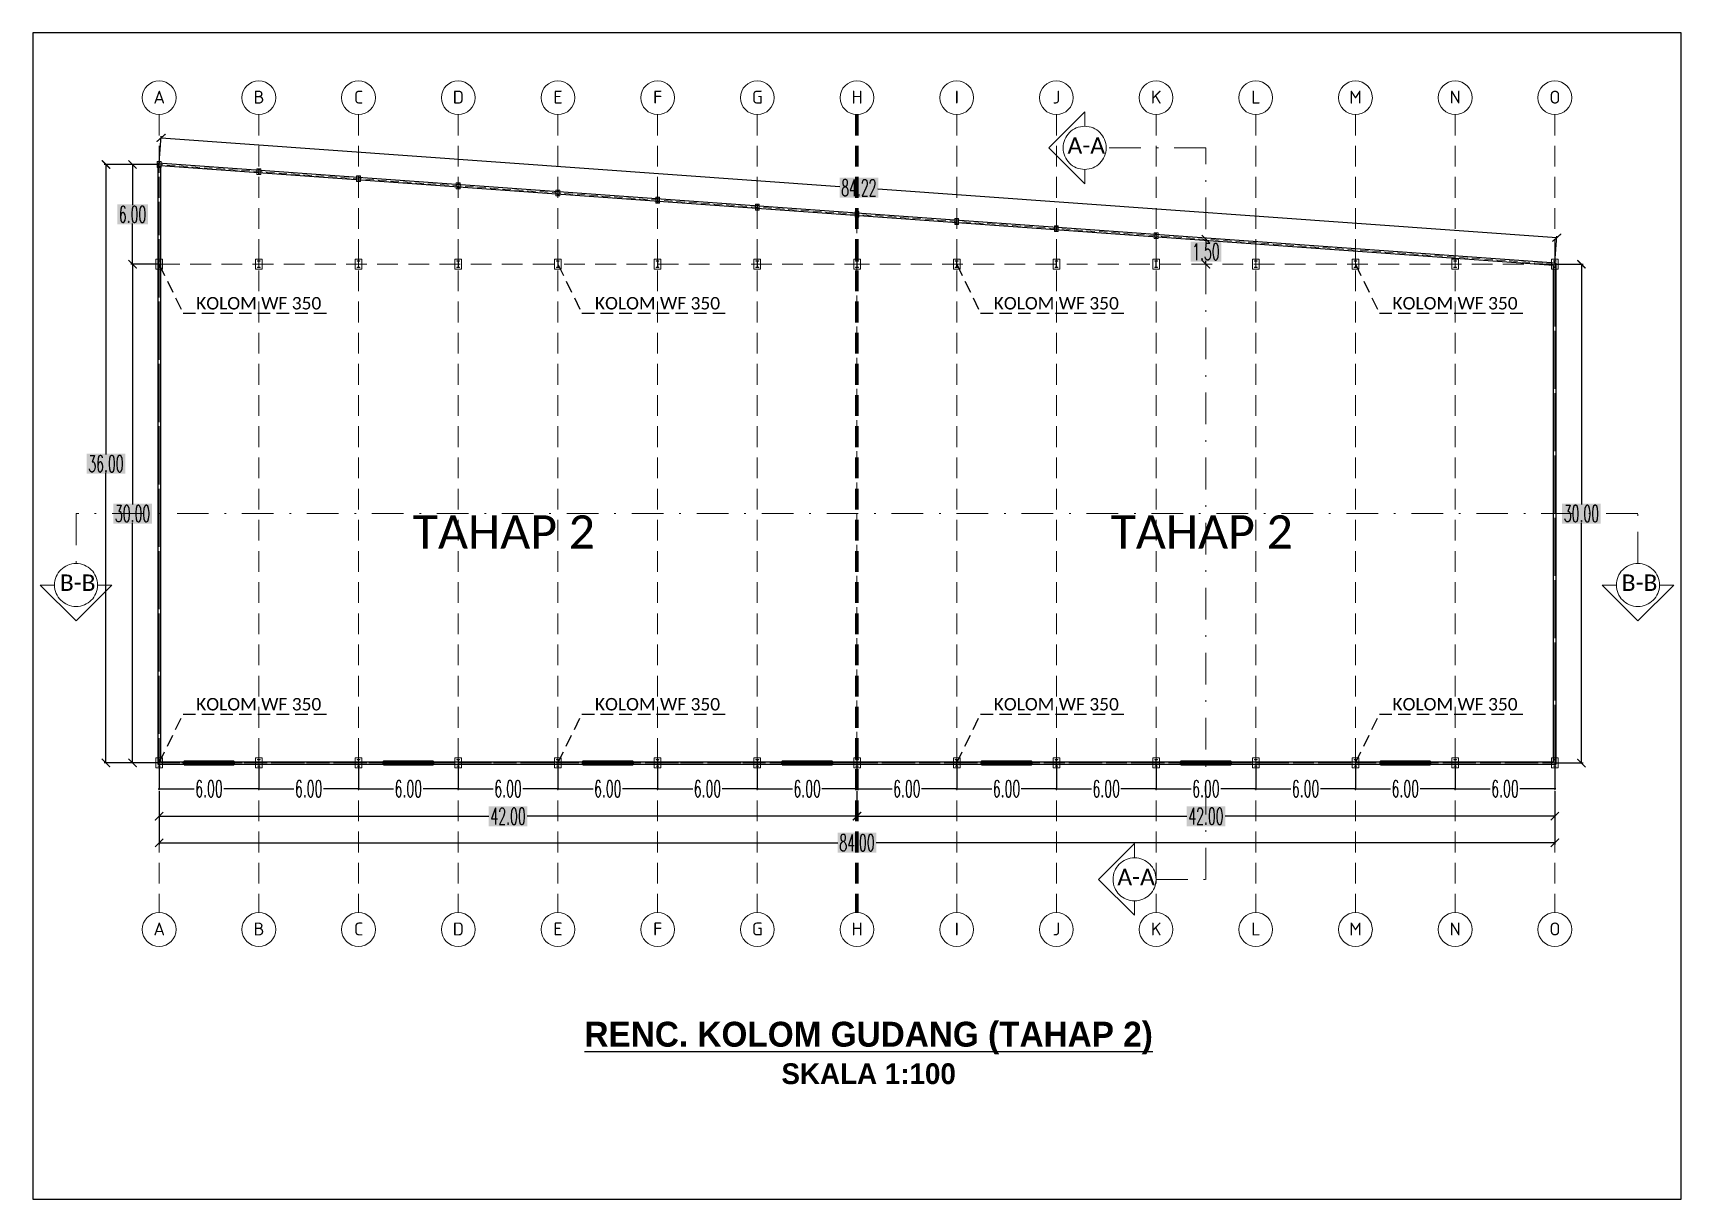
# Model space of a CAD drawing. Header units: millimetres. Extents: x 2175 to 3376, y 1504 to 1740.
# Drawn here: x 2554.2 to 2653.4, y 1505.2 to 1575.3 of the extents above; entities that cross this region are included whole.
import ezdxf

# ---------------------------------------------------------------- set-up
doc = ezdxf.new("R2010")
doc.units = ezdxf.units.MM
for name, pattern in [('DASHDOTX2', [50.8, 25.4, -12.7, 0, -12.7]), ('DASHED', [19.05, 12.7, -6.35]), ('HIDDEN', [0.375, 0.25, -0.125]), ('HIDDEN2', [0.1875, 0.125, -0.0625])]:
    doc.linetypes.add(name, pattern=pattern)
for name, color, linetype in [('FUR', 7, 'Continuous'), ('GR', 7, 'Continuous'), ('KOP TEKS', 1, 'Continuous')]:
    doc.layers.add(name, color=color, linetype=linetype)
for name, color, linetype, lineweight in [('Garis Dim', 131, 'DASHED', 9), ('GRS-TIPIS', 253, 'Continuous', 9), ('HAT', 8, 'Continuous', 9), ('Pondasi', 6, 'Continuous', 9)]:
    doc.layers.add(name, color=color, linetype=linetype, lineweight=lineweight)
doc.styles.add('-DIM2', font='simplex.shx', dxfattribs={"width": 0.55})
doc.styles.get("Standard").update_dxf_attribs({"font": 'arial.ttf'})
doc.dimstyles.new('DENAH KANTOR', dxfattribs={"dimtxt": 1, "dimasz": 0.05, "dimexe": 0.05, "dimexo": 0.05, "dimgap": 0.05, "dimtad": 0, "dimtih": 1, "dimtoh": 1, "dimzin": 0, "dimdsep": 46, "dimtxsty": '-DIM2', "dimblk": 'ARCHTICK', "dimcen": 0.3, "dimdle": 0.05, "dimclrd": 1, "dimclre": 1, "dimclrt": 7, "dimadec": 0, "dimazin": 0, "dimtfac": 1, "dimtix": 1, "dimtofl": 0, "dimtmove": 0, "dimatfit": 3, "dimldrblk": 'ARCHTICK', "dimfxl": 1, "dimtolj": 1, "dimtzin": 0, "dimarcsym": 0})
doc.dimstyles.new('DIMENSI WARNA 2.1', dxfattribs={"dimtxt": 1, "dimasz": 0.5, "dimexe": 0.1, "dimexo": 0.1, "dimgap": 0.05, "dimtad": 0, "dimtih": 1, "dimtoh": 1, "dimrnd": 0.0025, "dimzin": 0, "dimdsep": 46, "dimtxsty": '-DIM2', "dimblk": 'ARCHTICK', "dimcen": 0.1, "dimclrd": 1, "dimclre": 1, "dimclrt": 256, "dimadec": 0, "dimazin": 0, "dimtfac": 1, "dimtofl": 0, "dimtmove": 0, "dimatfit": 3, "dimldrblk": 'ARCHTICK', "dimfxl": 0.18, "dimtfill": 2, "dimtfillclr": 256, "dimtolj": 1, "dimtzin": 0, "dimarcsym": 0})

msp = doc.modelspace()

# ---------------------------------------------------------------- texts
at = {"color": 251, "char_height": 0.77673, "width": 2.96987, "attachment_point": 1}
for s, insert in [('\\pxqc;{\\fISOCPEUR|b0|i0|c0|p34;A}', (2560.326, 1571.847)), ('\\pxqc;{\\fISOCPEUR|b0|i0|c0|p34;B}', (2566.326, 1571.847)), ('\\pxqc;{\\fISOCPEUR|b0|i0|c0|p34;C}', (2572.326, 1571.847)), ('\\pxqc;{\\fISOCPEUR|b0|i0|c0|p34;D}', (2578.326, 1571.847)), ('\\pxqc;{\\fISOCPEUR|b0|i0|c0|p34;E}', (2584.326, 1571.847)), ('\\pxqc;{\\fISOCPEUR|b0|i0|c0|p34;F}', (2590.326, 1571.847)), ('\\pxqc;{\\fISOCPEUR|b0|i0|c0|p34;G}', (2596.326, 1571.847)), ('\\pxqc;{\\fISOCPEUR|b0|i0|c0|p34;H}', (2602.326, 1571.847)), ('\\pxqc;{\\fISOCPEUR|b0|i0|c0|p34;I}', (2608.326, 1571.847)), ('\\pxqc;{\\fISOCPEUR|b0|i0|c0|p34;J}', (2614.326, 1571.847)), ('\\pxqc;{\\fISOCPEUR|b0|i0|c0|p34;K}', (2620.326, 1571.847)), ('\\pxqc;{\\fISOCPEUR|b0|i0|c0|p34;L}', (2626.326, 1571.847)), ('\\pxqc;{\\fISOCPEUR|b0|i0|c0|p34;M}', (2632.326, 1571.847)), ('\\pxqc;{\\fISOCPEUR|b0|i0|c0|p34;N}', (2638.326, 1571.847)), ('\\pxqc;{\\fISOCPEUR|b0|i0|c0|p34;O}', (2644.326, 1571.847)), ('\\pxqc;{\\fISOCPEUR|b0|i0|c0|p34;A}', (2560.326, 1521.815)), ('\\pxqc;{\\fISOCPEUR|b0|i0|c0|p34;B}', (2566.326, 1521.815)), ('\\pxqc;{\\fISOCPEUR|b0|i0|c0|p34;C}', (2572.326, 1521.815)), ('\\pxqc;{\\fISOCPEUR|b0|i0|c0|p34;D}', (2578.326, 1521.815)), ('\\pxqc;{\\fISOCPEUR|b0|i0|c0|p34;E}', (2584.326, 1521.815)), ('\\pxqc;{\\fISOCPEUR|b0|i0|c0|p34;F}', (2590.326, 1521.815)), ('\\pxqc;{\\fISOCPEUR|b0|i0|c0|p34;G}', (2596.326, 1521.815)), ('\\pxqc;{\\fISOCPEUR|b0|i0|c0|p34;H}', (2602.326, 1521.815)), ('\\pxqc;{\\fISOCPEUR|b0|i0|c0|p34;I}', (2608.326, 1521.815)), ('\\pxqc;{\\fISOCPEUR|b0|i0|c0|p34;J}', (2614.326, 1521.815)), ('\\pxqc;{\\fISOCPEUR|b0|i0|c0|p34;K}', (2620.326, 1521.815)), ('\\pxqc;{\\fISOCPEUR|b0|i0|c0|p34;L}', (2626.326, 1521.815)), ('\\pxqc;{\\fISOCPEUR|b0|i0|c0|p34;M}', (2632.326, 1521.815)), ('\\pxqc;{\\fISOCPEUR|b0|i0|c0|p34;N}', (2638.326, 1521.815)), ('\\pxqc;{\\fISOCPEUR|b0|i0|c0|p34;O}', (2644.326, 1521.815))]:
    msp.add_mtext(s, dxfattribs=dict(at, insert=insert))
at = {"attachment_point": 1}
for s, insert, char_height, width in [('\\pxqc;{\\fCalibri Light|b0|i0|c0|p34;A-A}', (2615.709, 1569.044), 0.9907, 3.78803), ('\\pxqc;{\\fCalibri Light|b0|i0|c0|p34;KOLOM WF 350}', (2563.522, 1559.437), 0.75, 8.5537), ('\\pxqc;{\\fCalibri Light|b0|i0|c0|p34;KOLOM WF 350}', (2587.522, 1559.437), 0.75, 8.5537), ('\\pxqc;{\\fCalibri Light|b0|i0|c0|p34;KOLOM WF 350}', (2611.522, 1559.437), 0.75, 8.5537), ('\\pxqc;{\\fCalibri Light|b0|i0|c0|p34;KOLOM WF 350}', (2635.522, 1559.437), 0.75, 8.5537), ('\\pxqc;{\\fCalibri Light|b0|i0|c0|p34;TAHAP 2}', (2573.871, 1546.307), 2, 17.36003), ('\\pxqc;{\\fCalibri Light|b0|i0|c0|p34;TAHAP 2}', (2615.871, 1546.307), 2, 17.36003), ('\\pxqc;{\\fCalibri Light|b0|i0|c0|p34;B-B}', (2555.005, 1542.748), 0.9907, 3.78803), ('\\pxqc;{\\fCalibri Light|b0|i0|c0|p34;B-B}', (2649.005, 1542.748), 0.9907, 3.78803), ('\\pxqc;{\\fCalibri Light|b0|i0|c0|p34;KOLOM WF 350}', (2563.522, 1535.32), 0.75, 8.5537), ('\\pxqc;{\\fCalibri Light|b0|i0|c0|p34;KOLOM WF 350}', (2587.522, 1535.32), 0.75, 8.5537), ('\\pxqc;{\\fCalibri Light|b0|i0|c0|p34;KOLOM WF 350}', (2611.522, 1535.32), 0.75, 8.5537), ('\\pxqc;{\\fCalibri Light|b0|i0|c0|p34;KOLOM WF 350}', (2635.522, 1535.32), 0.75, 8.5537), ('\\pxqc;{\\fCalibri Light|b0|i0|c0|p34;A-A}', (2618.709, 1525.044), 0.9907, 3.78803), ('\\pxsm1,qc;{\\fBritannic Bold|b0|i0|c0|p34;\\H0.40869x;\\LRENC. KOLOM GUDANG (TAHAP 2)\\H2.44683x;\\P\\H0.34058x;\\lSKALA 1:100}', (2570.372, 1515.847), 3.67023, 68.26645)]:
    msp.add_mtext(s, dxfattribs=dict(at, insert=insert, char_height=char_height, width=width))

# ---------------------------------------------------------------- blocks, each defined once
blk = doc.blocks.new('WF300')
at = {"layer": 'Pondasi'}
for p, q in [((4219.408, -132.102), (4219.418, -132.102)), ((4219.418, -131.977), (4219.418, -132.102)), ((4219.418, -132.034), (4219.698, -132.034)), ((4219.418, -132.044), (4219.698, -132.044)), ((4219.558, -132.044), (4219.558, -132.034)), ((4219.698, -132.102), (4219.698, -131.977)), ((4219.698, -132.102), (4219.708, -132.102))]:
    blk.add_line(p, q, dxfattribs=at)
blk.add_lwpolyline([(4219.783, -132.189), (4219.783, -131.889), (4219.333, -131.889), (4219.333, -132.189)], close=True, dxfattribs=at)
for points in [[(4219.418, -131.977), (4219.408, -131.977), (4219.408, -132.102)], [(4219.708, -132.102), (4219.708, -131.977), (4219.698, -131.977)]]:
    blk.add_lwpolyline(points, dxfattribs=at)
blk = doc.blocks.new('_ArchTick')
at = {"color": 0, "linetype": 'ByBlock', "const_width": 0.15}
blk.add_lwpolyline([(-0.5, -0.5), (0.5, 0.5)], dxfattribs=at)
blk = doc.blocks.new('*D1136')
at = {"layer": 'Defpoints', "color": 0, "transparency": 16777216}
for p in [(2561.804, 1567.409), (2560.204, 1561.409), (2561.804, 1561.409)]:
    blk.add_point(p, dxfattribs=at)
at = {"layer": 'GR', "color": 1, "lineweight": -2, "transparency": 16777216}
for p, q in [((2561.704, 1567.409), (2560.104, 1567.409)), ((2560.204, 1567.409), (2560.204, 1564.959)), ((2560.204, 1561.409), (2560.204, 1563.859)), ((2561.704, 1561.409), (2560.104, 1561.409))]:
    blk.add_line(p, q, dxfattribs=at)
at = {"layer": 'GR', "color": 1, "lineweight": -2, "transparency": 16777216, "xscale": 0.5, "yscale": 0.5, "zscale": 0.5}
for p, rotation in [((2560.204, 1567.409), 90), ((2560.204, 1561.409), 270)]:
    blk.add_blockref('_ArchTick', p, dxfattribs=dict(at, rotation=rotation))
at = {"layer": 'GR', "color": 240, "transparency": 16777216, "insert": (2560.204, 1564.409), "char_height": 1, "attachment_point": 5, "style": '-DIM2', "bg_fill": 1, "box_fill_scale": 1.1, "bg_fill_color": 256, "bg_fill_true_color": 16180224, "bg_fill_transparency": 0}
blk.add_mtext('\\A1;6.00', dxfattribs=at)
blk = doc.blocks.new('*D1137')
at = {"layer": 'Defpoints', "color": 0, "transparency": 16777216}
for p in [(2561.804, 1561.409), (2560.204, 1531.409), (2561.804, 1531.409)]:
    blk.add_point(p, dxfattribs=at)
at = {"layer": 'GR', "color": 1, "lineweight": -2, "transparency": 16777216}
for p, q in [((2561.704, 1561.409), (2560.104, 1561.409)), ((2560.204, 1561.409), (2560.204, 1546.959)), ((2560.204, 1531.409), (2560.204, 1545.859)), ((2561.704, 1531.409), (2560.104, 1531.409))]:
    blk.add_line(p, q, dxfattribs=at)
at = {"layer": 'GR', "color": 1, "lineweight": -2, "transparency": 16777216, "xscale": 0.5, "yscale": 0.5, "zscale": 0.5}
for p, rotation in [((2560.204, 1561.409), 90), ((2560.204, 1531.409), 270)]:
    blk.add_blockref('_ArchTick', p, dxfattribs=dict(at, rotation=rotation))
at = {"layer": 'GR', "color": 240, "transparency": 16777216, "insert": (2560.204, 1546.409), "char_height": 1, "attachment_point": 5, "style": '-DIM2', "bg_fill": 1, "box_fill_scale": 1.1, "bg_fill_color": 256, "bg_fill_true_color": 16180224, "bg_fill_transparency": 0}
blk.add_mtext('\\A1;30.00', dxfattribs=at)
blk = doc.blocks.new('*D1138')
at = {"layer": 'Defpoints', "color": 0, "transparency": 16777216}
for p in [(2560.204, 1567.409), (2558.604, 1531.409), (2560.204, 1531.409)]:
    blk.add_point(p, dxfattribs=at)
at = {"layer": 'GR', "color": 1, "lineweight": -2, "transparency": 16777216}
for p, q in [((2560.104, 1567.409), (2558.504, 1567.409)), ((2558.604, 1567.409), (2558.604, 1549.959)), ((2558.604, 1531.409), (2558.604, 1548.859)), ((2560.104, 1531.409), (2558.504, 1531.409))]:
    blk.add_line(p, q, dxfattribs=at)
at = {"layer": 'GR', "color": 1, "lineweight": -2, "transparency": 16777216, "xscale": 0.5, "yscale": 0.5, "zscale": 0.5}
for p, rotation in [((2558.604, 1567.409), 90), ((2558.604, 1531.409), 270)]:
    blk.add_blockref('_ArchTick', p, dxfattribs=dict(at, rotation=rotation))
at = {"layer": 'GR', "color": 240, "transparency": 16777216, "insert": (2558.604, 1549.409), "char_height": 1, "attachment_point": 5, "style": '-DIM2', "bg_fill": 1, "box_fill_scale": 1.1, "bg_fill_color": 256, "bg_fill_true_color": 16180224, "bg_fill_transparency": 0}
blk.add_mtext('\\A1;36.00', dxfattribs=at)
blk = doc.blocks.new('*D1139')
at = {"layer": 'Defpoints', "color": 0, "transparency": 16777216}
for p in [(2561.804, 1529.809), (2603.804, 1529.809), (2603.804, 1528.209)]:
    blk.add_point(p, dxfattribs=at)
at = {"layer": 'GR', "color": 1, "lineweight": -2, "transparency": 16777216}
for p, q in [((2561.804, 1529.709), (2561.804, 1528.109)), ((2603.804, 1529.709), (2603.804, 1528.109)), ((2561.804, 1528.209), (2581.654, 1528.209)), ((2603.804, 1528.209), (2583.954, 1528.209))]:
    blk.add_line(p, q, dxfattribs=at)
at = {"layer": 'GR', "color": 1, "lineweight": -2, "transparency": 16777216, "xscale": 0.5, "yscale": 0.5, "zscale": 0.5, "rotation": 180}
blk.add_blockref('_ArchTick', (2561.804, 1528.209), dxfattribs=at)
at = {"layer": 'GR', "color": 1, "lineweight": -2, "transparency": 16777216, "xscale": 0.5, "yscale": 0.5, "zscale": 0.5}
blk.add_blockref('_ArchTick', (2603.804, 1528.209), dxfattribs=at)
at = {"layer": 'GR', "color": 240, "transparency": 16777216, "insert": (2582.804, 1528.209), "char_height": 1, "attachment_point": 5, "style": '-DIM2', "bg_fill": 1, "box_fill_scale": 1.1, "bg_fill_color": 256, "bg_fill_true_color": 16180224, "bg_fill_transparency": 0}
blk.add_mtext('\\A1;42.00', dxfattribs=at)
blk = doc.blocks.new('*D1140')
at = {"layer": 'Defpoints', "color": 0, "transparency": 16777216}
for p in [(2603.804, 1529.809), (2645.804, 1529.809), (2645.804, 1528.209)]:
    blk.add_point(p, dxfattribs=at)
at = {"layer": 'GR', "color": 1, "lineweight": -2, "transparency": 16777216}
for p, q in [((2603.804, 1529.709), (2603.804, 1528.109)), ((2645.804, 1529.709), (2645.804, 1528.109)), ((2603.804, 1528.209), (2623.654, 1528.209)), ((2645.804, 1528.209), (2625.954, 1528.209))]:
    blk.add_line(p, q, dxfattribs=at)
at = {"layer": 'GR', "color": 1, "lineweight": -2, "transparency": 16777216, "xscale": 0.5, "yscale": 0.5, "zscale": 0.5, "rotation": 180}
blk.add_blockref('_ArchTick', (2603.804, 1528.209), dxfattribs=at)
at = {"layer": 'GR', "color": 1, "lineweight": -2, "transparency": 16777216, "xscale": 0.5, "yscale": 0.5, "zscale": 0.5}
blk.add_blockref('_ArchTick', (2645.804, 1528.209), dxfattribs=at)
at = {"layer": 'GR', "color": 240, "transparency": 16777216, "insert": (2624.804, 1528.209), "char_height": 1, "attachment_point": 5, "style": '-DIM2', "bg_fill": 1, "box_fill_scale": 1.1, "bg_fill_color": 256, "bg_fill_true_color": 16180224, "bg_fill_transparency": 0}
blk.add_mtext('\\A1;42.00', dxfattribs=at)
blk = doc.blocks.new('*D1141')
at = {"layer": 'Defpoints', "color": 0, "transparency": 16777216}
for p in [(2645.804, 1561.409), (2645.804, 1531.409), (2647.404, 1531.409)]:
    blk.add_point(p, dxfattribs=at)
at = {"layer": 'GR', "color": 1, "lineweight": -2, "transparency": 16777216}
for p, q in [((2645.904, 1561.409), (2647.504, 1561.409)), ((2647.404, 1561.409), (2647.404, 1546.959)), ((2647.404, 1531.409), (2647.404, 1545.859)), ((2645.904, 1531.409), (2647.504, 1531.409))]:
    blk.add_line(p, q, dxfattribs=at)
at = {"layer": 'GR', "color": 1, "lineweight": -2, "transparency": 16777216, "xscale": 0.5, "yscale": 0.5, "zscale": 0.5}
for p, rotation in [((2647.404, 1561.409), 90), ((2647.404, 1531.409), 270)]:
    blk.add_blockref('_ArchTick', p, dxfattribs=dict(at, rotation=rotation))
at = {"layer": 'GR', "color": 240, "transparency": 16777216, "insert": (2647.404, 1546.409), "char_height": 1, "attachment_point": 5, "style": '-DIM2', "bg_fill": 1, "box_fill_scale": 1.1, "bg_fill_color": 256, "bg_fill_true_color": 16180224, "bg_fill_transparency": 0}
blk.add_mtext('\\A1;30.00', dxfattribs=at)
blk = doc.blocks.new('*D1142')
at = {"layer": 'Defpoints', "color": 0, "transparency": 16777216}
for p in [(2561.804, 1567.409), (2645.918, 1563.005), (2645.804, 1561.409)]:
    blk.add_point(p, dxfattribs=at)
at = {"layer": 'GR', "color": 1, "lineweight": -2, "transparency": 16777216}
for p, q in [((2561.811, 1567.509), (2561.925, 1569.105)), ((2561.918, 1569.005), (2602.768, 1566.087)), ((2645.918, 1563.005), (2605.068, 1565.923)), ((2645.811, 1561.509), (2645.925, 1563.105))]:
    blk.add_line(p, q, dxfattribs=at)
at = {"layer": 'GR', "color": 1, "lineweight": -2, "transparency": 16777216, "xscale": 0.5, "yscale": 0.5, "zscale": 0.5}
for p, rotation in [((2561.918, 1569.005), 175.914383220025), ((2645.918, 1563.005), 355.914383220025)]:
    blk.add_blockref('_ArchTick', p, dxfattribs=dict(at, rotation=rotation))
at = {"layer": 'GR', "color": 240, "transparency": 16777216, "insert": (2603.918, 1566.005), "char_height": 1, "attachment_point": 5, "style": '-DIM2', "bg_fill": 1, "box_fill_scale": 1.1, "bg_fill_color": 256, "bg_fill_true_color": 16180224, "bg_fill_transparency": 0}
blk.add_mtext('\\A1;84.22', dxfattribs=at)
blk = doc.blocks.new('*D1143')
at = {"layer": 'Defpoints', "color": 0, "transparency": 16777216}
for p in [(2561.804, 1528.209), (2645.804, 1528.209), (2645.804, 1526.609)]:
    blk.add_point(p, dxfattribs=at)
at = {"layer": 'GR', "color": 1, "lineweight": -2, "transparency": 16777216}
for p, q in [((2561.804, 1528.109), (2561.804, 1526.509)), ((2645.804, 1528.109), (2645.804, 1526.509)), ((2561.804, 1526.609), (2602.654, 1526.609)), ((2645.804, 1526.609), (2604.954, 1526.609))]:
    blk.add_line(p, q, dxfattribs=at)
at = {"layer": 'GR', "color": 1, "lineweight": -2, "transparency": 16777216, "xscale": 0.5, "yscale": 0.5, "zscale": 0.5, "rotation": 180}
blk.add_blockref('_ArchTick', (2561.804, 1526.609), dxfattribs=at)
at = {"layer": 'GR', "color": 1, "lineweight": -2, "transparency": 16777216, "xscale": 0.5, "yscale": 0.5, "zscale": 0.5}
blk.add_blockref('_ArchTick', (2645.804, 1526.609), dxfattribs=at)
at = {"layer": 'GR', "color": 240, "transparency": 16777216, "insert": (2603.804, 1526.609), "char_height": 1, "attachment_point": 5, "style": '-DIM2', "bg_fill": 1, "box_fill_scale": 1.1, "bg_fill_color": 256, "bg_fill_true_color": 16180224, "bg_fill_transparency": 0}
blk.add_mtext('\\A1;84.00', dxfattribs=at)
blk = doc.blocks.new('*D1144')
at = {"layer": 'Defpoints', "color": 0, "linetype": 'Continuous', "transparency": 16777216}
for p in [(2561.804, 1531.409), (2567.804, 1531.409), (2567.804, 1529.859)]:
    blk.add_point(p, dxfattribs=at)
at = {"layer": 'GR', "color": 1, "linetype": 'Continuous', "lineweight": -2, "transparency": 16777216}
for p, q in [((2561.804, 1531.359), (2561.804, 1529.809)), ((2567.804, 1531.359), (2567.804, 1529.809)), ((2561.754, 1529.859), (2563.916, 1529.859)), ((2567.854, 1529.859), (2565.692, 1529.859))]:
    blk.add_line(p, q, dxfattribs=at)
at = {"layer": 'GR', "color": 1, "linetype": 'Continuous', "lineweight": -2, "transparency": 16777216, "xscale": 0.05, "yscale": 0.05, "zscale": 0.05, "rotation": 180}
blk.add_blockref('_ArchTick', (2561.804, 1529.859), dxfattribs=at)
at = {"layer": 'GR', "color": 1, "linetype": 'Continuous', "lineweight": -2, "transparency": 16777216, "xscale": 0.05, "yscale": 0.05, "zscale": 0.05}
blk.add_blockref('_ArchTick', (2567.804, 1529.859), dxfattribs=at)
at = {"layer": 'GR', "color": 7, "linetype": 'Continuous', "transparency": 16777216, "insert": (2564.804, 1529.859), "char_height": 1, "attachment_point": 5, "style": '-DIM2'}
blk.add_mtext('\\A1;6.00', dxfattribs=at)
blk = doc.blocks.new('*D1145')
at = {"layer": 'Defpoints', "color": 0, "linetype": 'Continuous', "transparency": 16777216}
for p in [(2567.804, 1531.409), (2573.804, 1531.409), (2567.804, 1529.859)]:
    blk.add_point(p, dxfattribs=at)
at = {"layer": 'GR', "color": 1, "linetype": 'Continuous', "lineweight": -2, "transparency": 16777216}
for p, q in [((2567.804, 1531.359), (2567.804, 1529.809)), ((2573.804, 1531.359), (2573.804, 1529.809)), ((2567.754, 1529.859), (2569.916, 1529.859)), ((2573.854, 1529.859), (2571.692, 1529.859))]:
    blk.add_line(p, q, dxfattribs=at)
at = {"layer": 'GR', "color": 1, "linetype": 'Continuous', "lineweight": -2, "transparency": 16777216, "xscale": 0.05, "yscale": 0.05, "zscale": 0.05, "rotation": 180}
blk.add_blockref('_ArchTick', (2567.804, 1529.859), dxfattribs=at)
at = {"layer": 'GR', "color": 1, "linetype": 'Continuous', "lineweight": -2, "transparency": 16777216, "xscale": 0.05, "yscale": 0.05, "zscale": 0.05}
blk.add_blockref('_ArchTick', (2573.804, 1529.859), dxfattribs=at)
at = {"layer": 'GR', "color": 7, "linetype": 'Continuous', "transparency": 16777216, "insert": (2570.804, 1529.859), "char_height": 1, "attachment_point": 5, "style": '-DIM2'}
blk.add_mtext('\\A1;6.00', dxfattribs=at)
blk = doc.blocks.new('*D1146')
at = {"layer": 'Defpoints', "color": 0, "linetype": 'Continuous', "transparency": 16777216}
for p in [(2579.804, 1531.409), (2585.804, 1531.409), (2579.804, 1529.859)]:
    blk.add_point(p, dxfattribs=at)
at = {"layer": 'GR', "color": 1, "linetype": 'Continuous', "lineweight": -2, "transparency": 16777216}
for p, q in [((2579.804, 1531.359), (2579.804, 1529.809)), ((2585.804, 1531.359), (2585.804, 1529.809)), ((2579.754, 1529.859), (2581.916, 1529.859)), ((2585.854, 1529.859), (2583.692, 1529.859))]:
    blk.add_line(p, q, dxfattribs=at)
at = {"layer": 'GR', "color": 1, "linetype": 'Continuous', "lineweight": -2, "transparency": 16777216, "xscale": 0.05, "yscale": 0.05, "zscale": 0.05, "rotation": 180}
blk.add_blockref('_ArchTick', (2579.804, 1529.859), dxfattribs=at)
at = {"layer": 'GR', "color": 1, "linetype": 'Continuous', "lineweight": -2, "transparency": 16777216, "xscale": 0.05, "yscale": 0.05, "zscale": 0.05}
blk.add_blockref('_ArchTick', (2585.804, 1529.859), dxfattribs=at)
at = {"layer": 'GR', "color": 7, "linetype": 'Continuous', "transparency": 16777216, "insert": (2582.804, 1529.859), "char_height": 1, "attachment_point": 5, "style": '-DIM2'}
blk.add_mtext('\\A1;6.00', dxfattribs=at)
blk = doc.blocks.new('*D1147')
at = {"layer": 'Defpoints', "color": 0, "linetype": 'Continuous', "transparency": 16777216}
for p in [(2573.804, 1531.409), (2579.804, 1531.409), (2579.804, 1529.859)]:
    blk.add_point(p, dxfattribs=at)
at = {"layer": 'GR', "color": 1, "linetype": 'Continuous', "lineweight": -2, "transparency": 16777216}
for p, q in [((2573.804, 1531.359), (2573.804, 1529.809)), ((2579.804, 1531.359), (2579.804, 1529.809)), ((2573.754, 1529.859), (2575.916, 1529.859)), ((2579.854, 1529.859), (2577.692, 1529.859))]:
    blk.add_line(p, q, dxfattribs=at)
at = {"layer": 'GR', "color": 1, "linetype": 'Continuous', "lineweight": -2, "transparency": 16777216, "xscale": 0.05, "yscale": 0.05, "zscale": 0.05, "rotation": 180}
blk.add_blockref('_ArchTick', (2573.804, 1529.859), dxfattribs=at)
at = {"layer": 'GR', "color": 1, "linetype": 'Continuous', "lineweight": -2, "transparency": 16777216, "xscale": 0.05, "yscale": 0.05, "zscale": 0.05}
blk.add_blockref('_ArchTick', (2579.804, 1529.859), dxfattribs=at)
at = {"layer": 'GR', "color": 7, "linetype": 'Continuous', "transparency": 16777216, "insert": (2576.804, 1529.859), "char_height": 1, "attachment_point": 5, "style": '-DIM2'}
blk.add_mtext('\\A1;6.00', dxfattribs=at)
blk = doc.blocks.new('*D1148')
at = {"layer": 'Defpoints', "color": 0, "linetype": 'Continuous', "transparency": 16777216}
for p in [(2603.804, 1531.409), (2609.804, 1531.409), (2603.804, 1529.859)]:
    blk.add_point(p, dxfattribs=at)
at = {"layer": 'GR', "color": 1, "linetype": 'Continuous', "lineweight": -2, "transparency": 16777216}
for p, q in [((2603.804, 1531.359), (2603.804, 1529.809)), ((2609.804, 1531.359), (2609.804, 1529.809)), ((2603.754, 1529.859), (2605.916, 1529.859)), ((2609.854, 1529.859), (2607.692, 1529.859))]:
    blk.add_line(p, q, dxfattribs=at)
at = {"layer": 'GR', "color": 1, "linetype": 'Continuous', "lineweight": -2, "transparency": 16777216, "xscale": 0.05, "yscale": 0.05, "zscale": 0.05, "rotation": 180}
blk.add_blockref('_ArchTick', (2603.804, 1529.859), dxfattribs=at)
at = {"layer": 'GR', "color": 1, "linetype": 'Continuous', "lineweight": -2, "transparency": 16777216, "xscale": 0.05, "yscale": 0.05, "zscale": 0.05}
blk.add_blockref('_ArchTick', (2609.804, 1529.859), dxfattribs=at)
at = {"layer": 'GR', "color": 7, "linetype": 'Continuous', "transparency": 16777216, "insert": (2606.804, 1529.859), "char_height": 1, "attachment_point": 5, "style": '-DIM2'}
blk.add_mtext('\\A1;6.00', dxfattribs=at)
blk = doc.blocks.new('*D1149')
at = {"layer": 'Defpoints', "color": 0, "linetype": 'Continuous', "transparency": 16777216}
for p in [(2597.804, 1531.409), (2603.804, 1531.409), (2603.804, 1529.859)]:
    blk.add_point(p, dxfattribs=at)
at = {"layer": 'GR', "color": 1, "linetype": 'Continuous', "lineweight": -2, "transparency": 16777216}
for p, q in [((2597.804, 1531.359), (2597.804, 1529.809)), ((2603.804, 1531.359), (2603.804, 1529.809)), ((2597.754, 1529.859), (2599.916, 1529.859)), ((2603.854, 1529.859), (2601.692, 1529.859))]:
    blk.add_line(p, q, dxfattribs=at)
at = {"layer": 'GR', "color": 1, "linetype": 'Continuous', "lineweight": -2, "transparency": 16777216, "xscale": 0.05, "yscale": 0.05, "zscale": 0.05, "rotation": 180}
blk.add_blockref('_ArchTick', (2597.804, 1529.859), dxfattribs=at)
at = {"layer": 'GR', "color": 1, "linetype": 'Continuous', "lineweight": -2, "transparency": 16777216, "xscale": 0.05, "yscale": 0.05, "zscale": 0.05}
blk.add_blockref('_ArchTick', (2603.804, 1529.859), dxfattribs=at)
at = {"layer": 'GR', "color": 7, "linetype": 'Continuous', "transparency": 16777216, "insert": (2600.804, 1529.859), "char_height": 1, "attachment_point": 5, "style": '-DIM2'}
blk.add_mtext('\\A1;6.00', dxfattribs=at)
blk = doc.blocks.new('*D1150')
at = {"layer": 'Defpoints', "color": 0, "linetype": 'Continuous', "transparency": 16777216}
for p in [(2585.804, 1531.409), (2591.804, 1531.409), (2591.804, 1529.859)]:
    blk.add_point(p, dxfattribs=at)
at = {"layer": 'GR', "color": 1, "linetype": 'Continuous', "lineweight": -2, "transparency": 16777216}
for p, q in [((2585.804, 1531.359), (2585.804, 1529.809)), ((2591.804, 1531.359), (2591.804, 1529.809)), ((2585.754, 1529.859), (2587.916, 1529.859)), ((2591.854, 1529.859), (2589.692, 1529.859))]:
    blk.add_line(p, q, dxfattribs=at)
at = {"layer": 'GR', "color": 1, "linetype": 'Continuous', "lineweight": -2, "transparency": 16777216, "xscale": 0.05, "yscale": 0.05, "zscale": 0.05, "rotation": 180}
blk.add_blockref('_ArchTick', (2585.804, 1529.859), dxfattribs=at)
at = {"layer": 'GR', "color": 1, "linetype": 'Continuous', "lineweight": -2, "transparency": 16777216, "xscale": 0.05, "yscale": 0.05, "zscale": 0.05}
blk.add_blockref('_ArchTick', (2591.804, 1529.859), dxfattribs=at)
at = {"layer": 'GR', "color": 7, "linetype": 'Continuous', "transparency": 16777216, "insert": (2588.804, 1529.859), "char_height": 1, "attachment_point": 5, "style": '-DIM2'}
blk.add_mtext('\\A1;6.00', dxfattribs=at)
blk = doc.blocks.new('*D1151')
at = {"layer": 'Defpoints', "color": 0, "linetype": 'Continuous', "transparency": 16777216}
for p in [(2591.804, 1531.409), (2597.804, 1531.409), (2591.804, 1529.859)]:
    blk.add_point(p, dxfattribs=at)
at = {"layer": 'GR', "color": 1, "linetype": 'Continuous', "lineweight": -2, "transparency": 16777216}
for p, q in [((2591.804, 1531.359), (2591.804, 1529.809)), ((2597.804, 1531.359), (2597.804, 1529.809)), ((2591.754, 1529.859), (2593.916, 1529.859)), ((2597.854, 1529.859), (2595.692, 1529.859))]:
    blk.add_line(p, q, dxfattribs=at)
at = {"layer": 'GR', "color": 1, "linetype": 'Continuous', "lineweight": -2, "transparency": 16777216, "xscale": 0.05, "yscale": 0.05, "zscale": 0.05, "rotation": 180}
blk.add_blockref('_ArchTick', (2591.804, 1529.859), dxfattribs=at)
at = {"layer": 'GR', "color": 1, "linetype": 'Continuous', "lineweight": -2, "transparency": 16777216, "xscale": 0.05, "yscale": 0.05, "zscale": 0.05}
blk.add_blockref('_ArchTick', (2597.804, 1529.859), dxfattribs=at)
at = {"layer": 'GR', "color": 7, "linetype": 'Continuous', "transparency": 16777216, "insert": (2594.804, 1529.859), "char_height": 1, "attachment_point": 5, "style": '-DIM2'}
blk.add_mtext('\\A1;6.00', dxfattribs=at)
blk = doc.blocks.new('*D1152')
at = {"layer": 'Defpoints', "color": 0, "linetype": 'Continuous', "transparency": 16777216}
for p in [(2639.804, 1531.409), (2645.804, 1531.409), (2639.804, 1529.859)]:
    blk.add_point(p, dxfattribs=at)
at = {"layer": 'GR', "color": 1, "linetype": 'Continuous', "lineweight": -2, "transparency": 16777216}
for p, q in [((2639.804, 1531.359), (2639.804, 1529.809)), ((2645.804, 1531.359), (2645.804, 1529.809)), ((2639.754, 1529.859), (2641.916, 1529.859)), ((2645.854, 1529.859), (2643.692, 1529.859))]:
    blk.add_line(p, q, dxfattribs=at)
at = {"layer": 'GR', "color": 1, "linetype": 'Continuous', "lineweight": -2, "transparency": 16777216, "xscale": 0.05, "yscale": 0.05, "zscale": 0.05, "rotation": 180}
blk.add_blockref('_ArchTick', (2639.804, 1529.859), dxfattribs=at)
at = {"layer": 'GR', "color": 1, "linetype": 'Continuous', "lineweight": -2, "transparency": 16777216, "xscale": 0.05, "yscale": 0.05, "zscale": 0.05}
blk.add_blockref('_ArchTick', (2645.804, 1529.859), dxfattribs=at)
at = {"layer": 'GR', "color": 7, "linetype": 'Continuous', "transparency": 16777216, "insert": (2642.804, 1529.859), "char_height": 1, "attachment_point": 5, "style": '-DIM2'}
blk.add_mtext('\\A1;6.00', dxfattribs=at)
blk = doc.blocks.new('*D1153')
at = {"layer": 'Defpoints', "color": 0, "linetype": 'Continuous', "transparency": 16777216}
for p in [(2633.804, 1531.409), (2639.804, 1531.409), (2639.804, 1529.859)]:
    blk.add_point(p, dxfattribs=at)
at = {"layer": 'GR', "color": 1, "linetype": 'Continuous', "lineweight": -2, "transparency": 16777216}
for p, q in [((2633.804, 1531.359), (2633.804, 1529.809)), ((2639.804, 1531.359), (2639.804, 1529.809)), ((2633.754, 1529.859), (2635.916, 1529.859)), ((2639.854, 1529.859), (2637.692, 1529.859))]:
    blk.add_line(p, q, dxfattribs=at)
at = {"layer": 'GR', "color": 1, "linetype": 'Continuous', "lineweight": -2, "transparency": 16777216, "xscale": 0.05, "yscale": 0.05, "zscale": 0.05, "rotation": 180}
blk.add_blockref('_ArchTick', (2633.804, 1529.859), dxfattribs=at)
at = {"layer": 'GR', "color": 1, "linetype": 'Continuous', "lineweight": -2, "transparency": 16777216, "xscale": 0.05, "yscale": 0.05, "zscale": 0.05}
blk.add_blockref('_ArchTick', (2639.804, 1529.859), dxfattribs=at)
at = {"layer": 'GR', "color": 7, "linetype": 'Continuous', "transparency": 16777216, "insert": (2636.804, 1529.859), "char_height": 1, "attachment_point": 5, "style": '-DIM2'}
blk.add_mtext('\\A1;6.00', dxfattribs=at)
blk = doc.blocks.new('*D1154')
at = {"layer": 'Defpoints', "color": 0, "linetype": 'Continuous', "transparency": 16777216}
for p in [(2621.804, 1531.409), (2627.804, 1531.409), (2627.804, 1529.859)]:
    blk.add_point(p, dxfattribs=at)
at = {"layer": 'GR', "color": 1, "linetype": 'Continuous', "lineweight": -2, "transparency": 16777216}
for p, q in [((2621.804, 1531.359), (2621.804, 1529.809)), ((2627.804, 1531.359), (2627.804, 1529.809)), ((2621.754, 1529.859), (2623.916, 1529.859)), ((2627.854, 1529.859), (2625.692, 1529.859))]:
    blk.add_line(p, q, dxfattribs=at)
at = {"layer": 'GR', "color": 1, "linetype": 'Continuous', "lineweight": -2, "transparency": 16777216, "xscale": 0.05, "yscale": 0.05, "zscale": 0.05, "rotation": 180}
blk.add_blockref('_ArchTick', (2621.804, 1529.859), dxfattribs=at)
at = {"layer": 'GR', "color": 1, "linetype": 'Continuous', "lineweight": -2, "transparency": 16777216, "xscale": 0.05, "yscale": 0.05, "zscale": 0.05}
blk.add_blockref('_ArchTick', (2627.804, 1529.859), dxfattribs=at)
at = {"layer": 'GR', "color": 7, "linetype": 'Continuous', "transparency": 16777216, "insert": (2624.804, 1529.859), "char_height": 1, "attachment_point": 5, "style": '-DIM2'}
blk.add_mtext('\\A1;6.00', dxfattribs=at)
blk = doc.blocks.new('*D1155')
at = {"layer": 'Defpoints', "color": 0, "linetype": 'Continuous', "transparency": 16777216}
for p in [(2627.804, 1531.409), (2633.804, 1531.409), (2627.804, 1529.859)]:
    blk.add_point(p, dxfattribs=at)
at = {"layer": 'GR', "color": 1, "linetype": 'Continuous', "lineweight": -2, "transparency": 16777216}
for p, q in [((2627.804, 1531.359), (2627.804, 1529.809)), ((2633.804, 1531.359), (2633.804, 1529.809)), ((2627.754, 1529.859), (2629.916, 1529.859)), ((2633.854, 1529.859), (2631.692, 1529.859))]:
    blk.add_line(p, q, dxfattribs=at)
at = {"layer": 'GR', "color": 1, "linetype": 'Continuous', "lineweight": -2, "transparency": 16777216, "xscale": 0.05, "yscale": 0.05, "zscale": 0.05, "rotation": 180}
blk.add_blockref('_ArchTick', (2627.804, 1529.859), dxfattribs=at)
at = {"layer": 'GR', "color": 1, "linetype": 'Continuous', "lineweight": -2, "transparency": 16777216, "xscale": 0.05, "yscale": 0.05, "zscale": 0.05}
blk.add_blockref('_ArchTick', (2633.804, 1529.859), dxfattribs=at)
at = {"layer": 'GR', "color": 7, "linetype": 'Continuous', "transparency": 16777216, "insert": (2630.804, 1529.859), "char_height": 1, "attachment_point": 5, "style": '-DIM2'}
blk.add_mtext('\\A1;6.00', dxfattribs=at)
blk = doc.blocks.new('*D1156')
at = {"layer": 'Defpoints', "color": 0, "linetype": 'Continuous', "transparency": 16777216}
for p in [(2615.804, 1531.409), (2621.804, 1531.409), (2615.804, 1529.859)]:
    blk.add_point(p, dxfattribs=at)
at = {"layer": 'GR', "color": 1, "linetype": 'Continuous', "lineweight": -2, "transparency": 16777216}
for p, q in [((2615.804, 1531.359), (2615.804, 1529.809)), ((2621.804, 1531.359), (2621.804, 1529.809)), ((2615.754, 1529.859), (2617.916, 1529.859)), ((2621.854, 1529.859), (2619.692, 1529.859))]:
    blk.add_line(p, q, dxfattribs=at)
at = {"layer": 'GR', "color": 1, "linetype": 'Continuous', "lineweight": -2, "transparency": 16777216, "xscale": 0.05, "yscale": 0.05, "zscale": 0.05, "rotation": 180}
blk.add_blockref('_ArchTick', (2615.804, 1529.859), dxfattribs=at)
at = {"layer": 'GR', "color": 1, "linetype": 'Continuous', "lineweight": -2, "transparency": 16777216, "xscale": 0.05, "yscale": 0.05, "zscale": 0.05}
blk.add_blockref('_ArchTick', (2621.804, 1529.859), dxfattribs=at)
at = {"layer": 'GR', "color": 7, "linetype": 'Continuous', "transparency": 16777216, "insert": (2618.804, 1529.859), "char_height": 1, "attachment_point": 5, "style": '-DIM2'}
blk.add_mtext('\\A1;6.00', dxfattribs=at)
blk = doc.blocks.new('*D1157')
at = {"layer": 'Defpoints', "color": 0, "linetype": 'Continuous', "transparency": 16777216}
for p in [(2609.804, 1531.409), (2615.804, 1531.409), (2615.804, 1529.859)]:
    blk.add_point(p, dxfattribs=at)
at = {"layer": 'GR', "color": 1, "linetype": 'Continuous', "lineweight": -2, "transparency": 16777216}
for p, q in [((2609.804, 1531.359), (2609.804, 1529.809)), ((2615.804, 1531.359), (2615.804, 1529.809)), ((2609.754, 1529.859), (2611.916, 1529.859)), ((2615.854, 1529.859), (2613.692, 1529.859))]:
    blk.add_line(p, q, dxfattribs=at)
at = {"layer": 'GR', "color": 1, "linetype": 'Continuous', "lineweight": -2, "transparency": 16777216, "xscale": 0.05, "yscale": 0.05, "zscale": 0.05, "rotation": 180}
blk.add_blockref('_ArchTick', (2609.804, 1529.859), dxfattribs=at)
at = {"layer": 'GR', "color": 1, "linetype": 'Continuous', "lineweight": -2, "transparency": 16777216, "xscale": 0.05, "yscale": 0.05, "zscale": 0.05}
blk.add_blockref('_ArchTick', (2615.804, 1529.859), dxfattribs=at)
at = {"layer": 'GR', "color": 7, "linetype": 'Continuous', "transparency": 16777216, "insert": (2612.804, 1529.859), "char_height": 1, "attachment_point": 5, "style": '-DIM2'}
blk.add_mtext('\\A1;6.00', dxfattribs=at)
blk = doc.blocks.new('*D659')
at = {"layer": 'Defpoints', "color": 0, "transparency": 16777216}
for p in [(2624.804, 1562.909), (2624.804, 1562.909), (2624.804, 1561.409)]:
    blk.add_point(p, dxfattribs=at)
at = {"layer": 'GR', "color": 1, "lineweight": -2, "transparency": 16777216}
for p, q in [((2624.804, 1562.909), (2624.804, 1562.709)), ((2624.804, 1561.409), (2624.804, 1561.609))]:
    blk.add_line(p, q, dxfattribs=at)
at = {"layer": 'GR', "color": 1, "lineweight": -2, "transparency": 16777216, "xscale": 0.5, "yscale": 0.5, "zscale": 0.5}
for p, rotation in [((2624.804, 1562.909), 90), ((2624.804, 1561.409), 270)]:
    blk.add_blockref('_ArchTick', p, dxfattribs=dict(at, rotation=rotation))
at = {"layer": 'GR', "color": 240, "transparency": 16777216, "insert": (2624.804, 1562.159), "char_height": 1, "attachment_point": 5, "style": '-DIM2', "bg_fill": 1, "box_fill_scale": 1.1, "bg_fill_color": 256, "bg_fill_true_color": 16180224, "bg_fill_transparency": 0}
blk.add_mtext('\\A1;1.50', dxfattribs=at)

# ---------------------------------------------------------------- dimensions: what is measured, and where the dimension line sits
at = {"layer": 'GR'}
dim = msp.add_aligned_dim(p1=(2561.804, 1567.409), p2=(2645.804, 1561.409), distance=1.6, dimstyle='DIMENSI WARNA 2.1', dxfattribs=at)
dim.commit()
dim.dimension.update_dxf_attribs({"geometry": '*D1142', "text_midpoint": (2603.918, 1566.005)})
for base, p1, p2, picture, middle in [((2558.604, 1531.409), (2560.204, 1567.409), (2560.204, 1531.409), '*D1138', (2558.604, 1549.409)), ((2560.204, 1561.409), (2561.804, 1567.409), (2561.804, 1561.409), '*D1136', (2560.204, 1564.409)), ((2624.804, 1562.909), (2624.804, 1561.409), (2624.804, 1562.909), '*D659', (2624.804, 1562.159)), ((2560.204, 1531.409), (2561.804, 1561.409), (2561.804, 1531.409), '*D1137', (2560.204, 1546.409)), ((2647.404, 1531.409), (2645.804, 1561.409), (2645.804, 1531.409), '*D1141', (2647.404, 1546.409))]:
    dim = msp.add_linear_dim(base=base, p1=p1, p2=p2, angle=90, dimstyle='DIMENSI WARNA 2.1', dxfattribs=at)
    dim.commit()
    dim.dimension.update_dxf_attribs({"geometry": picture, "text_midpoint": middle})
at = {"layer": 'GR', "linetype": 'Continuous'}
for base, p1, p2, picture, middle in [((2567.804, 1529.859), (2561.804, 1531.409), (2567.804, 1531.409), '*D1144', (2564.804, 1529.859)), ((2579.804, 1529.859), (2573.804, 1531.409), (2579.804, 1531.409), '*D1147', (2576.804, 1529.859)), ((2591.804, 1529.859), (2585.804, 1531.409), (2591.804, 1531.409), '*D1150', (2588.804, 1529.859)), ((2603.804, 1529.859), (2597.804, 1531.409), (2603.804, 1531.409), '*D1149', (2600.804, 1529.859)), ((2615.804, 1529.859), (2609.804, 1531.409), (2615.804, 1531.409), '*D1157', (2612.804, 1529.859)), ((2627.804, 1529.859), (2621.804, 1531.409), (2627.804, 1531.409), '*D1154', (2624.804, 1529.859)), ((2639.804, 1529.859), (2633.804, 1531.409), (2639.804, 1531.409), '*D1153', (2636.804, 1529.859))]:
    dim = msp.add_linear_dim(base=base, p1=p1, p2=p2, dimstyle='DENAH KANTOR', dxfattribs=at)
    dim.commit()
    dim.dimension.update_dxf_attribs({"geometry": picture, "text_midpoint": middle})
for base, p1, p2, picture, middle in [((2567.804, 1529.859), (2573.804, 1531.409), (2567.804, 1531.409), '*D1145', (2570.804, 1529.859)), ((2579.804, 1529.859), (2585.804, 1531.409), (2579.804, 1531.409), '*D1146', (2582.804, 1529.859)), ((2591.804, 1529.859), (2597.804, 1531.409), (2591.804, 1531.409), '*D1151', (2594.804, 1529.859)), ((2603.804, 1529.859), (2609.804, 1531.409), (2603.804, 1531.409), '*D1148', (2606.804, 1529.859)), ((2615.804, 1529.859), (2621.804, 1531.409), (2615.804, 1531.409), '*D1156', (2618.804, 1529.859)), ((2627.804, 1529.859), (2633.804, 1531.409), (2627.804, 1531.409), '*D1155', (2630.804, 1529.859)), ((2639.804, 1529.859), (2645.804, 1531.409), (2639.804, 1531.409), '*D1152', (2642.804, 1529.859))]:
    dim = msp.add_linear_dim(base=base, p1=p1, p2=p2, angle=180, dimstyle='DENAH KANTOR', dxfattribs=at)
    dim.commit()
    dim.dimension.update_dxf_attribs({"geometry": picture, "text_midpoint": middle})
at = {"layer": 'GR'}
for base, p1, p2, picture, middle in [((2603.804, 1528.209), (2561.804, 1529.809), (2603.804, 1529.809), '*D1139', (2582.804, 1528.209)), ((2645.804, 1528.209), (2603.804, 1529.809), (2645.804, 1529.809), '*D1140', (2624.804, 1528.209)), ((2645.804, 1526.609), (2561.804, 1528.209), (2645.804, 1528.209), '*D1143', (2603.804, 1526.609))]:
    dim = msp.add_linear_dim(base=base, p1=p1, p2=p2, dimstyle='DIMENSI WARNA 2.1', dxfattribs=at)
    dim.commit()
    dim.dimension.update_dxf_attribs({"geometry": picture, "text_midpoint": middle})

# ---------------------------------------------------------------- linework, layer by layer
at = {"linetype": 'HIDDEN', "ltscale": 3}
for points in [[(2561.804, 1561.409), (2563.246, 1558.467), (2572.246, 1558.467)], [(2585.804, 1561.409), (2587.246, 1558.467), (2596.246, 1558.467)], [(2609.804, 1561.409), (2611.246, 1558.467), (2620.246, 1558.467)], [(2633.804, 1561.409), (2635.246, 1558.467), (2644.246, 1558.467)], [(2561.804, 1531.409), (2563.246, 1534.351), (2572.246, 1534.351)], [(2585.804, 1531.409), (2587.246, 1534.351), (2596.246, 1534.351)], [(2609.804, 1531.409), (2611.246, 1534.351), (2620.246, 1534.351)], [(2633.804, 1531.409), (2635.246, 1534.351), (2644.246, 1534.351)]]:
    msp.add_lwpolyline(points, dxfattribs=at)
at = {"layer": 'FUR', "color": 251, "linetype": 'HIDDEN2', "lineweight": 0, "ltscale": 10, "true_color": 0x67696c}
for p, q in [((2561.804, 1570.409), (2561.804, 1522.409)), ((2567.804, 1570.409), (2567.804, 1522.409)), ((2573.804, 1570.409), (2573.804, 1522.409)), ((2579.804, 1570.409), (2579.804, 1522.409)), ((2585.804, 1570.409), (2585.804, 1522.409)), ((2591.804, 1570.409), (2591.804, 1522.409)), ((2597.804, 1570.409), (2597.804, 1522.409)), ((2609.804, 1570.409), (2609.804, 1522.409)), ((2615.804, 1570.409), (2615.804, 1522.409)), ((2621.804, 1570.409), (2621.804, 1522.409)), ((2627.804, 1570.409), (2627.804, 1522.409)), ((2633.804, 1570.409), (2633.804, 1522.409)), ((2639.804, 1570.409), (2639.804, 1522.409)), ((2645.804, 1570.409), (2645.804, 1522.409))]:
    msp.add_line(p, q, dxfattribs=at)
at = {"layer": 'FUR', "color": 251, "linetype": 'HIDDEN2', "lineweight": 100, "ltscale": 10, "true_color": 0x67696c}
msp.add_line((2603.804, 1570.409), (2603.804, 1522.409), dxfattribs=at)
at = {"layer": 'FUR', "color": 251, "lineweight": 0, "ltscale": 10, "true_color": 0x67696c}
for centre in [(2561.804, 1571.425), (2567.804, 1571.425), (2573.804, 1571.425), (2579.804, 1571.425), (2585.804, 1571.425), (2591.804, 1571.425), (2597.804, 1571.425), (2603.804, 1571.425), (2609.804, 1571.425), (2615.804, 1571.425), (2621.804, 1571.425), (2627.804, 1571.425), (2633.804, 1571.425), (2639.804, 1571.425), (2645.804, 1571.425), (2561.804, 1521.393), (2567.804, 1521.393), (2573.804, 1521.393), (2579.804, 1521.393), (2585.804, 1521.393), (2591.804, 1521.393), (2597.804, 1521.393), (2603.804, 1521.393), (2609.804, 1521.393), (2615.804, 1521.393), (2621.804, 1521.393), (2627.804, 1521.393), (2633.804, 1521.393), (2639.804, 1521.393), (2645.804, 1521.393)]:
    msp.add_circle(centre, 1.016, dxfattribs=at)
at = {"layer": 'Garis Dim'}
for points in [[(2617.508, 1567.113), (2617.508, 1566.249), (2615.348, 1568.409), (2617.508, 1570.569), (2617.508, 1569.705)], [(2558.1, 1542.113), (2558.964, 1542.113), (2556.804, 1539.953), (2554.644, 1542.113), (2555.508, 1542.113)], [(2652.1, 1542.113), (2652.964, 1542.113), (2650.804, 1539.953), (2648.644, 1542.113), (2649.508, 1542.113)], [(2620.508, 1523.113), (2620.508, 1522.249), (2618.348, 1524.409), (2620.508, 1526.569), (2620.508, 1525.705)]]:
    msp.add_lwpolyline(points, dxfattribs=at)
at = {"layer": 'Garis Dim', "linetype": 'DASHDOTX2', "ltscale": 0.075}
for points in [[(2621.804, 1524.409), (2624.804, 1524.409), (2624.804, 1568.409), (2618.804, 1568.409)], [(2650.804, 1543.409), (2650.804, 1546.409), (2556.804, 1546.409), (2556.804, 1543.409)]]:
    msp.add_lwpolyline(points, dxfattribs=at)
at = {"layer": 'Garis Dim'}
for centre in [(2617.508, 1568.409), (2556.804, 1542.113), (2650.804, 1542.113), (2620.508, 1524.409)]:
    msp.add_circle(centre, 1.296, dxfattribs=at)
at = {"layer": 'GR', "color": 252, "linetype": 'HIDDEN', "lineweight": 0, "ltscale": 5, "true_color": 0x929696}
msp.add_line((2603.804, 1561.409), (2603.804, 1564.409), dxfattribs=at)
at = {"layer": 'GR', "color": 144, "true_color": 0x00629d}
for points in [[(2561.729, 1567.489), (2561.729, 1531.334), (2645.879, 1531.334), (2645.879, 1561.479)], [(2561.879, 1567.328), (2561.879, 1531.484), (2645.729, 1531.484), (2645.729, 1561.339)]]:
    msp.add_lwpolyline(points, close=True, dxfattribs=at)
at = {"layer": 'GR', "color": 252, "linetype": 'HIDDEN', "lineweight": 0, "ltscale": 5, "true_color": 0x929696}
for points in [[(2561.804, 1561.409), (2603.804, 1561.409), (2603.804, 1531.409), (2561.804, 1531.409)], [(2645.804, 1561.409), (2603.804, 1561.409), (2603.804, 1531.409), (2645.804, 1531.409)]]:
    msp.add_lwpolyline(points, close=True, dxfattribs=at)
at = {"layer": 'GR', "color": 0, "lineweight": 50}
for points in [[(2563.304, 1531.334), (2566.304, 1531.334), (2566.304, 1531.484), (2563.304, 1531.484)], [(2575.304, 1531.334), (2578.304, 1531.334), (2578.304, 1531.484), (2575.304, 1531.484)], [(2587.304, 1531.334), (2590.304, 1531.334), (2590.304, 1531.484), (2587.304, 1531.484)], [(2599.304, 1531.334), (2602.304, 1531.334), (2602.304, 1531.484), (2599.304, 1531.484)], [(2611.304, 1531.334), (2614.304, 1531.334), (2614.304, 1531.484), (2611.304, 1531.484)], [(2623.304, 1531.334), (2626.304, 1531.334), (2626.304, 1531.484), (2623.304, 1531.484)], [(2635.304, 1531.334), (2638.304, 1531.334), (2638.304, 1531.484), (2635.304, 1531.484)]]:
    msp.add_lwpolyline(points, close=True, dxfattribs=at)
at = {"layer": 'GRS-TIPIS', "linetype": 'HIDDEN', "ltscale": 2}
msp.add_lwpolyline([(2561.804, 1567.409), (2561.804, 1531.409), (2645.804, 1531.409), (2645.804, 1561.409)], close=True, dxfattribs=at)
at = {"layer": 'KOP TEKS', "color": 2}
msp.add_lwpolyline([(2653.399, 1505.184), (2653.399, 1575.317), (2554.21, 1575.317), (2554.21, 1505.184)], close=True, dxfattribs=at)
at = {"layer": 'Pondasi'}
for p, q in [((2561.756, 1567.526), (2561.756, 1567.518)), ((2561.853, 1567.518), (2561.756, 1567.518)), ((2561.756, 1567.3), (2561.853, 1567.3)), ((2561.756, 1567.3), (2561.756, 1567.292)), ((2561.8, 1567.518), (2561.8, 1567.3)), ((2561.8, 1567.409), (2561.808, 1567.409)), ((2561.808, 1567.518), (2561.808, 1567.3)), ((2567.756, 1567.097), (2567.756, 1567.089)), ((2567.853, 1567.089), (2567.756, 1567.089)), ((2567.756, 1566.871), (2567.853, 1566.871)), ((2567.756, 1566.871), (2567.756, 1566.864)), ((2567.8, 1567.089), (2567.8, 1566.871)), ((2567.8, 1566.98), (2567.808, 1566.98)), ((2567.808, 1567.089), (2567.808, 1566.871)), ((2573.756, 1566.668), (2573.756, 1566.661)), ((2573.853, 1566.661), (2573.756, 1566.661)), ((2573.756, 1566.443), (2573.853, 1566.443)), ((2573.756, 1566.443), (2573.756, 1566.435)), ((2573.8, 1566.661), (2573.8, 1566.443)), ((2573.8, 1566.552), (2573.808, 1566.552)), ((2573.808, 1566.661), (2573.808, 1566.443)), ((2579.756, 1566.24), (2579.756, 1566.232)), ((2579.853, 1566.232), (2579.756, 1566.232)), ((2579.8, 1566.232), (2579.8, 1566.014)), ((2579.808, 1566.232), (2579.808, 1566.014)), ((2579.756, 1566.014), (2579.853, 1566.014)), ((2579.756, 1566.014), (2579.756, 1566.007)), ((2579.8, 1566.123), (2579.808, 1566.123)), ((2585.756, 1565.811), (2585.756, 1565.804)), ((2585.853, 1565.804), (2585.756, 1565.804)), ((2585.756, 1565.586), (2585.853, 1565.586)), ((2585.756, 1565.586), (2585.756, 1565.578)), ((2585.8, 1565.804), (2585.8, 1565.586)), ((2585.8, 1565.695), (2585.808, 1565.695)), ((2585.808, 1565.804), (2585.808, 1565.586)), ((2591.756, 1565.383), (2591.756, 1565.375)), ((2591.853, 1565.375), (2591.756, 1565.375)), ((2591.8, 1565.375), (2591.8, 1565.157)), ((2591.8, 1565.266), (2591.808, 1565.266)), ((2591.808, 1565.375), (2591.808, 1565.157)), ((2591.756, 1565.157), (2591.853, 1565.157)), ((2591.756, 1565.157), (2591.756, 1565.149)), ((2597.756, 1564.954), (2597.756, 1564.946)), ((2597.853, 1564.946), (2597.756, 1564.946)), ((2597.756, 1564.729), (2597.853, 1564.729)), ((2597.756, 1564.729), (2597.756, 1564.721)), ((2597.8, 1564.946), (2597.8, 1564.729)), ((2597.8, 1564.837), (2597.808, 1564.837)), ((2597.808, 1564.946), (2597.808, 1564.729)), ((2603.756, 1564.526), (2603.756, 1564.518)), ((2603.853, 1564.518), (2603.756, 1564.518)), ((2603.756, 1564.3), (2603.853, 1564.3)), ((2603.756, 1564.3), (2603.756, 1564.292)), ((2603.8, 1564.518), (2603.8, 1564.3)), ((2603.8, 1564.409), (2603.808, 1564.409)), ((2603.808, 1564.518), (2603.808, 1564.3)), ((2609.756, 1564.097), (2609.756, 1564.089)), ((2609.853, 1564.089), (2609.756, 1564.089)), ((2609.756, 1563.871), (2609.853, 1563.871)), ((2609.756, 1563.871), (2609.756, 1563.864)), ((2609.8, 1564.089), (2609.8, 1563.871)), ((2609.8, 1563.98), (2609.808, 1563.98)), ((2609.808, 1564.089), (2609.808, 1563.871)), ((2615.756, 1563.668), (2615.756, 1563.661)), ((2615.853, 1563.661), (2615.756, 1563.661)), ((2615.756, 1563.443), (2615.853, 1563.443)), ((2615.756, 1563.443), (2615.756, 1563.435)), ((2615.8, 1563.661), (2615.8, 1563.443)), ((2615.8, 1563.552), (2615.808, 1563.552)), ((2615.808, 1563.661), (2615.808, 1563.443)), ((2621.756, 1563.24), (2621.756, 1563.232)), ((2621.853, 1563.232), (2621.756, 1563.232)), ((2621.8, 1563.232), (2621.8, 1563.014)), ((2621.808, 1563.232), (2621.808, 1563.014)), ((2621.756, 1563.014), (2621.853, 1563.014)), ((2621.756, 1563.014), (2621.756, 1563.007)), ((2621.8, 1563.123), (2621.808, 1563.123))]:
    msp.add_line(p, q, dxfattribs=at)
for points in [[(2561.688, 1567.234), (2561.921, 1567.234), (2561.921, 1567.584), (2561.688, 1567.584)], [(2567.688, 1566.805), (2567.921, 1566.805), (2567.921, 1567.155), (2567.688, 1567.155)], [(2573.688, 1566.377), (2573.921, 1566.377), (2573.921, 1566.727), (2573.688, 1566.727)], [(2579.688, 1565.948), (2579.921, 1565.948), (2579.921, 1566.298), (2579.688, 1566.298)], [(2585.688, 1565.52), (2585.921, 1565.52), (2585.921, 1565.87), (2585.688, 1565.87)], [(2591.688, 1565.091), (2591.921, 1565.091), (2591.921, 1565.441), (2591.688, 1565.441)], [(2597.688, 1564.662), (2597.921, 1564.662), (2597.921, 1565.012), (2597.688, 1565.012)], [(2603.688, 1564.234), (2603.921, 1564.234), (2603.921, 1564.584), (2603.688, 1564.584)], [(2609.688, 1563.805), (2609.921, 1563.805), (2609.921, 1564.155), (2609.688, 1564.155)], [(2615.688, 1563.377), (2615.921, 1563.377), (2615.921, 1563.727), (2615.688, 1563.727)], [(2621.688, 1562.948), (2621.921, 1562.948), (2621.921, 1563.298), (2621.688, 1563.298)]]:
    msp.add_lwpolyline(points, close=True, dxfattribs=at)
for points in [[(2561.853, 1567.518), (2561.853, 1567.526), (2561.756, 1567.526)], [(2561.756, 1567.292), (2561.853, 1567.292), (2561.853, 1567.3)], [(2567.853, 1567.089), (2567.853, 1567.097), (2567.756, 1567.097)], [(2567.756, 1566.864), (2567.853, 1566.864), (2567.853, 1566.871)], [(2573.853, 1566.661), (2573.853, 1566.668), (2573.756, 1566.668)], [(2573.756, 1566.435), (2573.853, 1566.435), (2573.853, 1566.443)], [(2579.853, 1566.232), (2579.853, 1566.24), (2579.756, 1566.24)], [(2579.756, 1566.007), (2579.853, 1566.007), (2579.853, 1566.014)], [(2585.853, 1565.804), (2585.853, 1565.811), (2585.756, 1565.811)], [(2585.756, 1565.578), (2585.853, 1565.578), (2585.853, 1565.586)], [(2591.853, 1565.375), (2591.853, 1565.383), (2591.756, 1565.383)], [(2591.756, 1565.149), (2591.853, 1565.149), (2591.853, 1565.157)], [(2597.853, 1564.946), (2597.853, 1564.954), (2597.756, 1564.954)], [(2597.756, 1564.721), (2597.853, 1564.721), (2597.853, 1564.729)], [(2603.853, 1564.518), (2603.853, 1564.526), (2603.756, 1564.526)], [(2603.756, 1564.292), (2603.853, 1564.292), (2603.853, 1564.3)], [(2609.853, 1564.089), (2609.853, 1564.097), (2609.756, 1564.097)], [(2609.756, 1563.864), (2609.853, 1563.864), (2609.853, 1563.871)], [(2615.853, 1563.661), (2615.853, 1563.668), (2615.756, 1563.668)], [(2615.756, 1563.435), (2615.853, 1563.435), (2615.853, 1563.443)], [(2621.853, 1563.232), (2621.853, 1563.24), (2621.756, 1563.24)], [(2621.756, 1563.007), (2621.853, 1563.007), (2621.853, 1563.014)]]:
    msp.add_lwpolyline(points, dxfattribs=at)

# ---------------------------------------------------------------- block references
at = {"layer": 'HAT', "xscale": 1.333333333319186, "yscale": 1.333333333319186, "zscale": 1.333333333319186, "rotation": 269.9999999260696}
for p in [(2737.857, 7187.487), (2743.857, 7187.487), (2749.857, 7187.487), (2755.857, 7187.487), (2761.857, 7187.487), (2767.857, 7187.487), (2773.857, 7187.487), (2779.857, 7187.487), (2785.857, 7187.487), (2791.857, 7187.487), (2797.857, 7187.487), (2803.857, 7187.487), (2809.857, 7187.487), (2815.857, 7187.487), (2821.857, 7187.487), (2737.857, 7157.487), (2743.857, 7157.487), (2749.857, 7157.487), (2755.857, 7157.487), (2761.857, 7157.487), (2767.857, 7157.487), (2773.857, 7157.487), (2779.857, 7157.487), (2785.857, 7157.487), (2791.857, 7157.487), (2797.857, 7157.487), (2803.857, 7157.487), (2809.857, 7157.487), (2815.857, 7157.487), (2821.857, 7157.487)]:
    msp.add_blockref('WF300', p, dxfattribs=at)

msp.set_redraw_order([(e.dxf.handle, doc.entitydb.next_handle()) for e in msp.query("TEXT MTEXT ATTDEF DIMENSION ARC_DIMENSION")])  # texts and dimensions are drawn at this point

doc.saveas('drawing.dxf')
